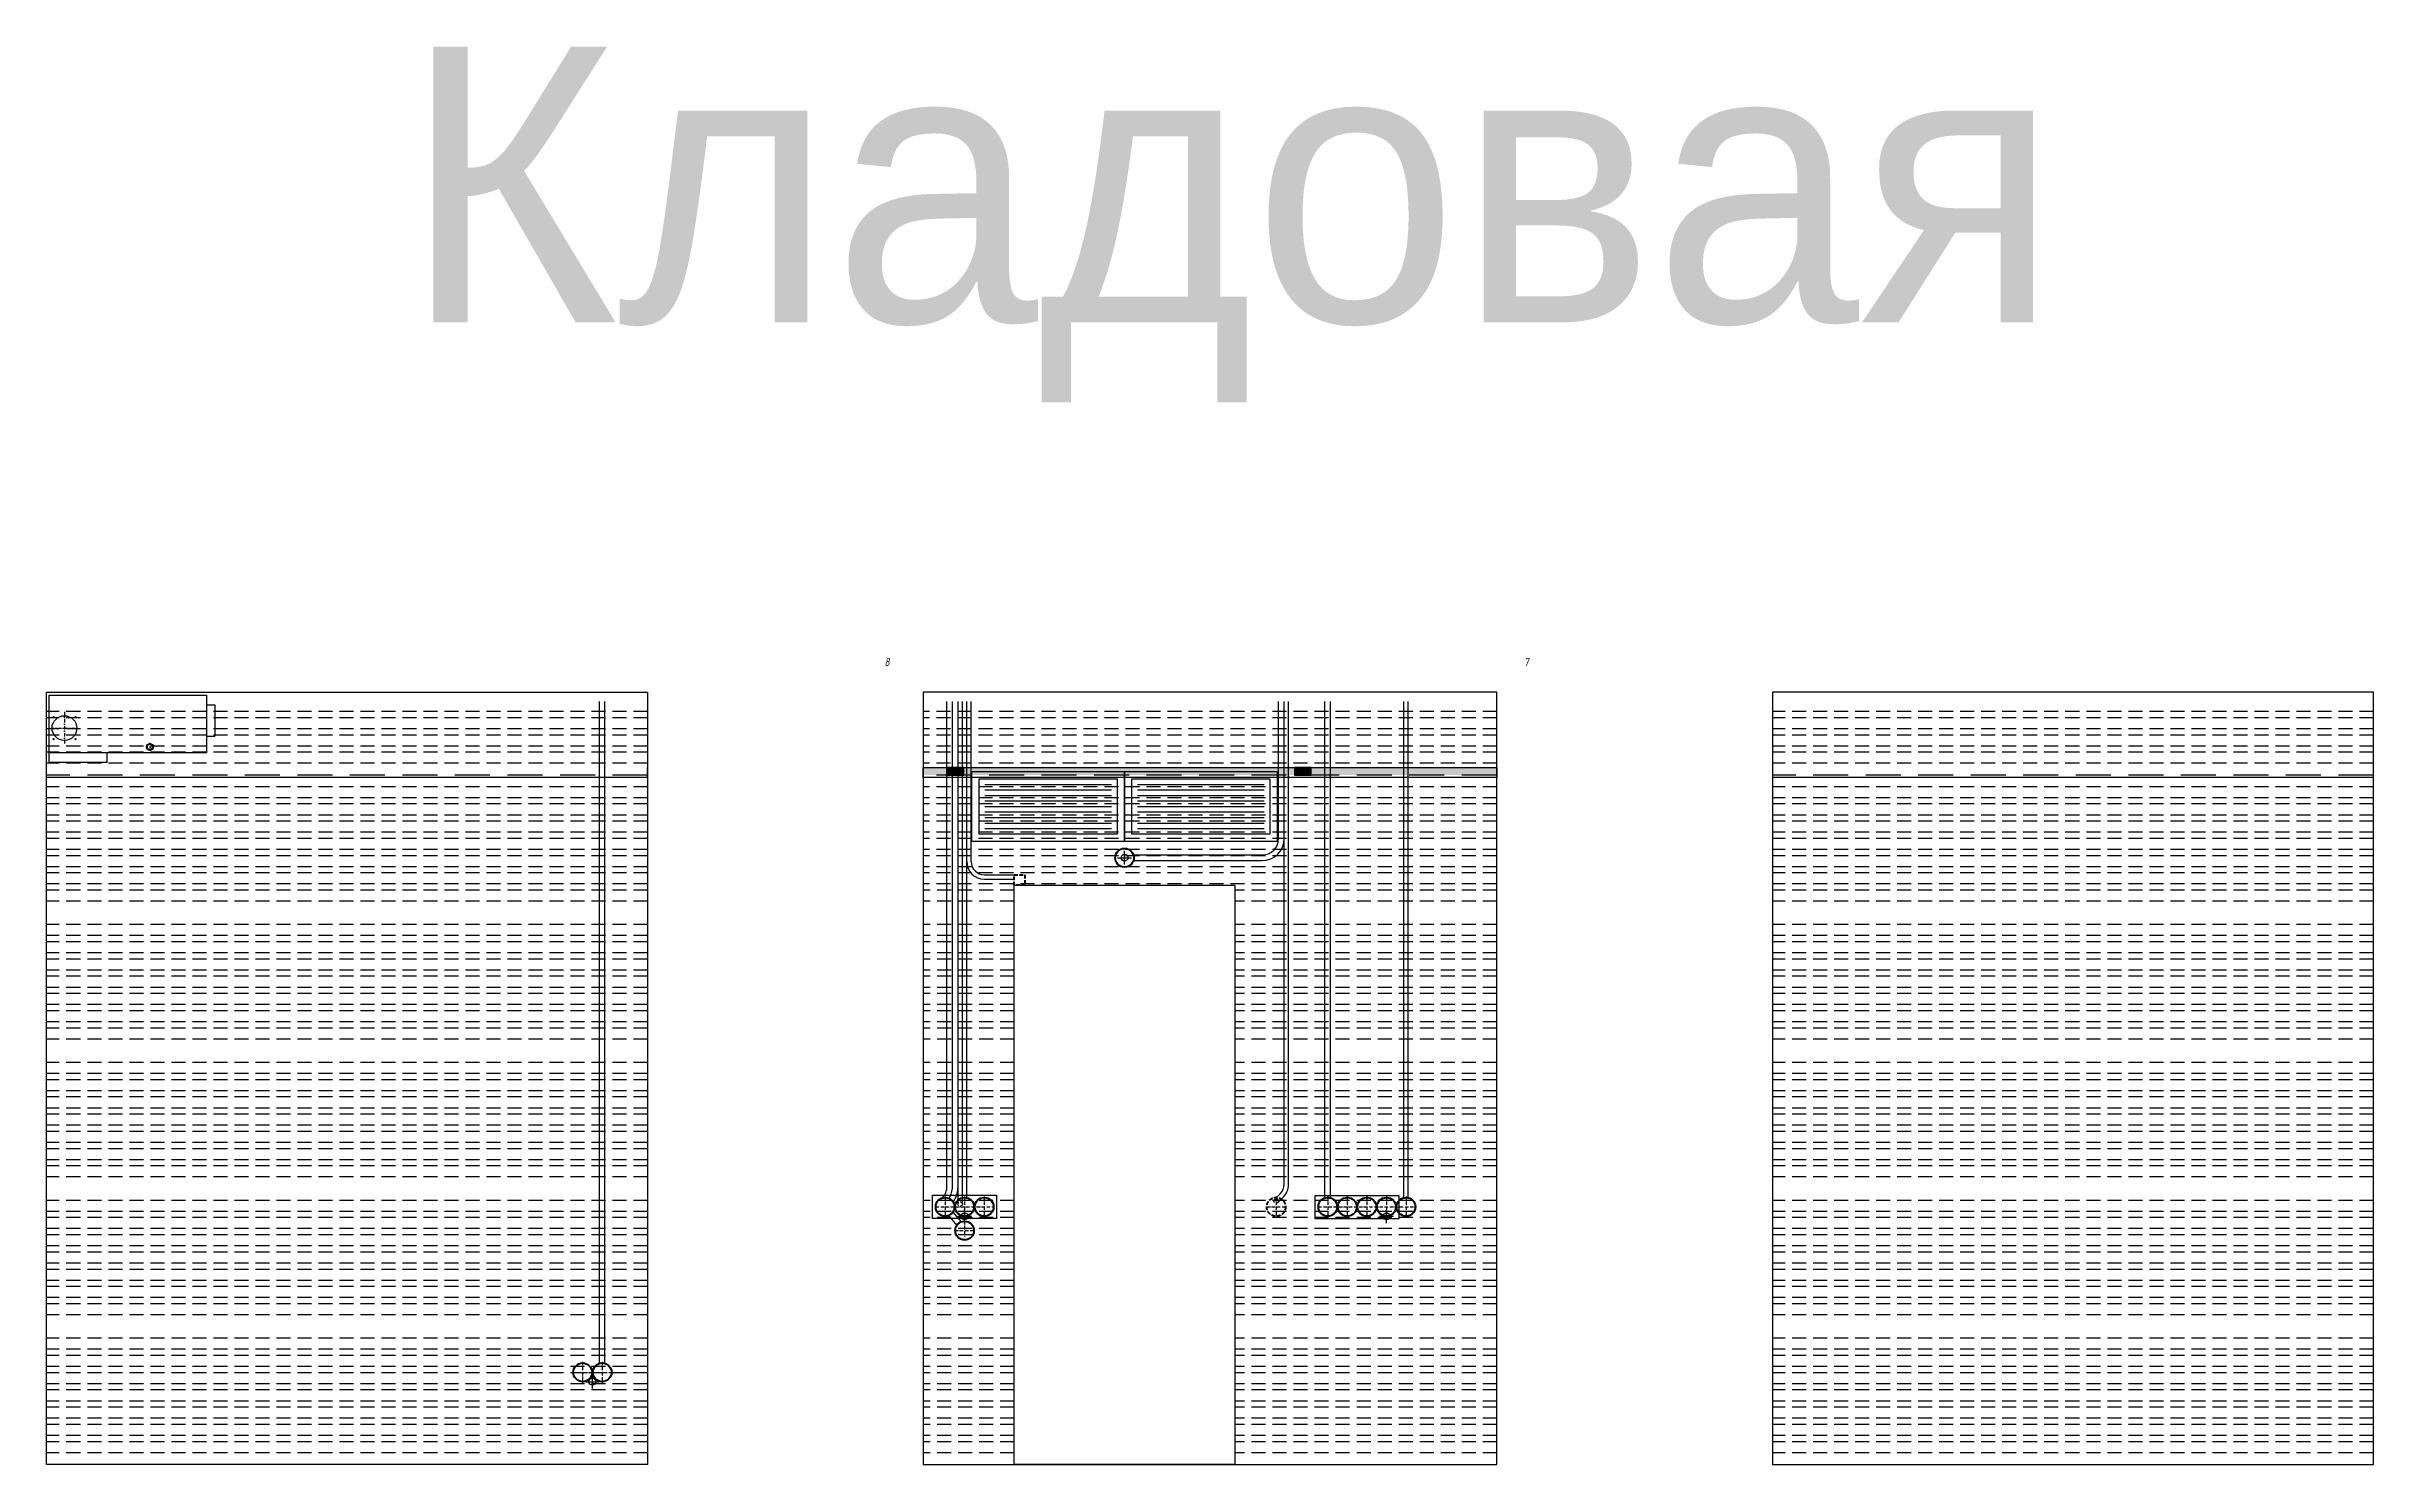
# Model space of a CAD drawing. Header units: millimetres. Extents: x -36531 to 56557, y -58468 to 154.
# Drawn here: x -29279 to -20839, y -57291 to -52149 of the extents above; entities that cross this region are included whole.
import ezdxf
from ezdxf.enums import TextEntityAlignment as Align

# ---------------------------------------------------------------- set-up
doc = ezdxf.new("R2010")
doc.units = ezdxf.units.MM
doc.header["$PDMODE"] = 34
doc.header["$PDSIZE"] = 25
for name, pattern in [('ACAD_ISO10W100', [18.5, 12, -3, 0.5, -3]), ('DASHDOT', [25.4, 12.7, -6.35, 0, -6.35]), ('DASHED', [19.05, 12.7, -6.35])]:
    doc.linetypes.add(name, pattern=pattern)
for name, color, linetype in [('01 Черновое', 7, 'Continuous'), ('02 ОВиК', 7, 'Continuous'), ('02 ЭОМ и СС', 7, 'Continuous'), ('03 Потолок', 7, 'Continuous'), ('11 Привязка размеры', 7, 'Continuous')]:
    doc.layers.add(name, color=color, linetype=linetype)
doc.layers.add('100 noprint', color=1, linetype='Continuous', plot=False)
doc.styles.get("Standard").update_dxf_attribs({"font": 'Ubuntu-R.ttf'})
doc.styles.add('ГОСТ-ISOCPEUR', font='isocpeui.ttf', dxfattribs={"width": 0.8})

msp = doc.modelspace()

# ---------------------------------------------------------------- texts
at = {"layer": '100 noprint', "style": 'ГОСТ-ISOCPEUR', "width": 0.8}
for s, p in [('8', (-26231.1, -54381.4)), ('7', (-23912.4, -54381.4))]:
    msp.add_text(s, height=30, dxfattribs=at).set_placement(p, align=Align.MIDDLE)
at = {"layer": '100 noprint', "insert": (-27986.6, -52149.4), "char_height": 1000, "width": 2318.604, "attachment_point": 1}
msp.add_mtext('{Кладовая}', dxfattribs=at)

# ---------------------------------------------------------------- blocks, each defined once
blk = doc.blocks.new('АП 500х200')
at = {"color": 0, "lineweight": -2}
for p, q in [((-507, 207), (-47, 207)), ((-507, 187), (-47, 187)), ((-507, 167), (-47, 167)), ((-507, 147), (-47, 147)), ((-507, 127), (-47, 127)), ((-507, 107), (-47, 107)), ((-507, 87), (-47, 87)), ((-507, 67), (-47, 67)), ((-507, 47), (-47, 47))]:
    blk.add_line(p, q, dxfattribs=at)
for points in [[(-554, 0), (-554, 254), (0, 254), (0, 0)], [(-527, 27), (-527, 227), (-27, 227), (-27, 27)]]:
    blk.add_lwpolyline(points, close=True, dxfattribs=at)

# ---------------------------------------------------------------- hatches: boundary and pattern name
at = {"layer": '03 Потолок', "lineweight": -2}
h = msp.add_hatch(color=9, dxfattribs=at)
h.paths.add_polyline_path([(-26012.5, -54790.9), (-26012.5, -54763.9), (-26099.5, -54763.9), (-26099.5, -54790.9)])
h.paths.add_polyline_path([(-24752.5, -54790.9), (-24752.5, -54763.9), (-25952.5, -54763.9), (-25952.5, -54790.9)])
h.paths.add_polyline_path([(-24019.5, -54790.9), (-24019.5, -54763.9), (-24692.5, -54763.9), (-24692.5, -54790.9)])
for points in [[(-25952.5, -54790.9), (-25952.5, -54763.9), (-26012.5, -54763.9), (-26012.5, -54790.9)], [(-24692.5, -54790.9), (-24692.5, -54763.9), (-24752.5, -54763.9), (-24752.5, -54790.9)]]:
    msp.add_hatch(color=252, dxfattribs=at).paths.add_polyline_path(points)

# ---------------------------------------------------------------- linework, layer by layer
at = {"layer": '01 Черновое'}
for points in [[(-29279.5, -57290.9), (-29279.5, -54490.9), (-27099.5, -54490.9), (-27099.5, -57290.9)], [(-24019.5, -57290.9), (-24019.5, -54490.9), (-26099.5, -54490.9), (-26099.5, -57290.9)], [(-20839.5, -57290.9), (-20839.5, -54490.9), (-23019.5, -54490.9), (-23019.5, -57290.9)], [(-24969.5, -55190.9), (-24969.5, -57290.9), (-25769.5, -57290.9), (-25769.5, -55190.9)]]:
    msp.add_lwpolyline(points, close=True, dxfattribs=at)
at = {"layer": '02 ОВиК', "color": 5, "lineweight": -2}
for p, q in [((-29269.5, -54745.9), (-29269.5, -54500.9)), ((-29269.5, -54500.9), (-28699.5, -54500.9)), ((-28699.5, -54500.9), (-28699.5, -54710.9)), ((-28699.5, -54535.9), (-28669.5, -54535.9)), ((-28669.5, -54535.9), (-28669.5, -54649.9)), ((-28699.5, -54649.9), (-28669.5, -54649.9)), ((-28699.5, -54710.9), (-29269.5, -54710.9)), ((-29059.5, -54745.9), (-29269.5, -54745.9)), ((-29059.5, -54745.9), (-29059.5, -54710.9))]:
    msp.add_line(p, q, dxfattribs=at)
at = {"layer": '02 ОВиК', "color": 5, "linetype": 'DASHDOT', "lineweight": -2}
for p, q in [((-29214.5, -54562.2), (-29214.5, -54679.6)), ((-29263.8, -54620.9), (-29165.2, -54620.9))]:
    msp.add_line(p, q, dxfattribs=at)
at = {"layer": '02 ОВиК', "color": 5, "linetype": 'DASHDOT', "lineweight": -2, "ltscale": 0.5}
for p, q in [((-28918.9, -54688.9), (-28890, -54688.9)), ((-28904.5, -54674.2), (-28904.5, -54703.6))]:
    msp.add_line(p, q, dxfattribs=at)
at = {"layer": '02 ОВиК', "color": 5, "lineweight": -2}
for centre, radius in [((-29214.5, -54620.9), 45), ((-29254.5, -54580.9), 2), ((-29174.5, -54580.9), 2), ((-29254.5, -54660.9), 2), ((-29174.5, -54660.9), 2), ((-28904.5, -54688.9), 12.5), ((-28904.5, -54688.9), 10)]:
    msp.add_circle(centre, radius, dxfattribs=at)
at = {"layer": '02 ЭОМ и СС', "color": 1}
for p, q in [((-27274, -56924.4), (-27274, -54523.9)), ((-27254, -56924.4), (-27254, -54523.9)), ((-24642.5, -56324.4), (-24642.5, -54523.9)), ((-24622.5, -56324.4), (-24622.5, -54523.9))]:
    msp.add_line(p, q, dxfattribs=at)
at = {"layer": '02 ЭОМ и СС'}
for p, q in [((-26013.5, -56283.3), (-26013.5, -54523.9)), ((-25993.5, -56283.3), (-25993.5, -54523.9)), ((-25973.5, -56283.3), (-25973.5, -54523.9)), ((-25941.5, -55104.9), (-25941.5, -54523.9)), ((-25925.5, -55104.9), (-25925.5, -54523.9)), ((-25877.5, -55152.9), (-25769.5, -55152.9)), ((-25877.5, -55168.9), (-25769.5, -55168.9)), ((-25992.1, -56375.6), (-25962.5, -56411.5)), ((-26007.5, -56388.3), (-25977.9, -56424.2))]:
    msp.add_line(p, q, dxfattribs=at)
at = {"layer": '02 ЭОМ и СС', "color": 3}
for p, q in [((-25973.5, -56346.3), (-25973.5, -54523.9)), ((-25957.5, -56346.3), (-25957.5, -54523.9)), ((-25941.5, -56323.8), (-25941.5, -54523.9))]:
    msp.add_line(p, q, dxfattribs=at)
at = {"layer": '02 ЭОМ и СС', "color": 5}
for p, q in [((-24810.5, -55020.9), (-24810.5, -54523.9)), ((-24790.5, -55020.9), (-24790.5, -54523.9)), ((-25337, -55080.9), (-24870.5, -55080.9)), ((-25337, -55100.9), (-24870.5, -55100.9))]:
    msp.add_line(p, q, dxfattribs=at)
at = {"layer": '02 ЭОМ и СС', "color": 6}
for p, q in [((-24356.5, -56323.8), (-24356.5, -54523.8)), ((-24340.5, -56323.8), (-24340.5, -54523.8))]:
    msp.add_line(p, q, dxfattribs=at)
at = {"layer": '02 ЭОМ и СС', "color": 3, "flags": 128}
for points in [[(-24825.1, -56329.8), (-24804.5, -56309.2, 0.198912), (-24790.5, -56275.3), (-24790.5, -54523.9)], [(-24813.8, -56341.1), (-24796.5, -56323.6, 0.217184), (-24774.5, -56275.3), (-24774.5, -54523.9)]]:
    msp.add_lwpolyline(points, format="xyb", dxfattribs=at)
at = {"layer": '02 ЭОМ и СС', "linetype": 'DASHED', "lineweight": 40, "flags": 128}
msp.add_lwpolyline([(-25769.5, -55190.9), (-25769.5, -55152.9), (-25731.5, -55152.9), (-25731.5, -55190.9)], close=True, dxfattribs=at)
at = {"layer": '02 ЭОМ и СС', "color": 5, "lineweight": 40}
msp.add_circle((-25369.5, -55090.9), 34, dxfattribs=at)
at = {"layer": '02 ЭОМ и СС', "lineweight": 40}
for centre in [(-26020.5, -56356.9), (-25878.5, -56356.9), (-25949.5, -56442.9)]:
    msp.add_circle(centre, 34, dxfattribs=at)
at = {"layer": '02 ЭОМ и СС', "color": 3, "lineweight": 40}
msp.add_circle((-25949.5, -56356.9), 34, dxfattribs=at)
at = {"layer": '02 ЭОМ и СС', "color": 3, "linetype": 'DASHED'}
for centre in [(-25965.5, -56346.3), (-24819.5, -56335.5)]:
    msp.add_circle(centre, 8, dxfattribs=at)
at = {"layer": '02 ЭОМ и СС', "color": 3, "linetype": 'DASHED', "lineweight": 40}
msp.add_circle((-24819.5, -56356.9), 34, dxfattribs=at)
at = {"layer": '02 ЭОМ и СС', "color": 1, "lineweight": 40}
for centre in [(-24632.5, -56356.9), (-24561.5, -56356.9), (-24490.5, -56356.9), (-24419.5, -56356.9), (-27335, -56956.9), (-27264, -56956.9)]:
    msp.add_circle(centre, 34, dxfattribs=at)
at = {"layer": '02 ЭОМ и СС', "color": 6, "lineweight": 40}
msp.add_circle((-24348.5, -56356.9), 34, dxfattribs=at)
at = {"layer": '02 ЭОМ и СС', "color": 5}
for radius in [60, 80]:
    msp.add_arc((-24870.5, -55020.9), radius, 270, 0, dxfattribs=at)
at = {"layer": '02 ЭОМ и СС'}
for centre, radius, start, end in [((-25877.5, -55104.9), 64, 180, 270), ((-25877.5, -55104.9), 48, 180, 270), ((-26073.5, -56283.3), 60, 317.23672, 0), ((-26073.5, -56283.3), 80, 327.63798, 0), ((-26073.5, -56283.3), 100, 325.54995, 0)]:
    msp.add_arc(centre, radius, start, end, dxfattribs=at)
at = {"layer": '03 Потолок', "color": 1, "lineweight": -2}
for p, q in [((-29279.5, -54800.4), (-29279.5, -54763.9)), ((-27099.5, -54800.4), (-27099.5, -54763.9)), ((-26099.5, -54800.4), (-26099.5, -54763.9)), ((-26099.5, -54763.9), (-24019.5, -54763.9)), ((-24019.5, -54763.9), (-24019.5, -54800.4)), ((-27099.5, -54800.4), (-29279.5, -54800.4)), ((-24019.5, -54800.4), (-26099.5, -54800.4)), ((-20839.5, -54800.4), (-23019.5, -54800.4))]:
    msp.add_line(p, q, dxfattribs=at)
at = {"layer": '03 Потолок', "color": 1, "linetype": 'DASHED', "ltscale": 10}
for p, q in [((-27099.5, -54790.9), (-29279.5, -54790.9)), ((-24019.5, -54790.9), (-26099.5, -54790.9)), ((-20839.5, -54790.9), (-23019.5, -54790.9))]:
    msp.add_line(p, q, dxfattribs=at)
at = {"layer": '03 Потолок', "color": 1, "lineweight": -2}
for points in [[(-25952.5, -54790.9), (-25952.5, -54763.9), (-26012.5, -54763.9), (-26012.5, -54790.9)], [(-24692.5, -54790.9), (-24692.5, -54763.9), (-24752.5, -54763.9), (-24752.5, -54790.9)]]:
    msp.add_lwpolyline(points, close=True, dxfattribs=at)
at = {"layer": '100 noprint', "linetype": 'DASHED', "ltscale": 4}
for p, q in [((-27099.5, -54560.9), (-29279.5, -54560.9)), ((-27099.5, -54583.4), (-29279.5, -54583.4)), ((-24019.5, -54560.9), (-26099.5, -54560.9)), ((-24019.5, -54583.4), (-26099.5, -54583.4)), ((-20839.5, -54560.9), (-23019.5, -54560.9)), ((-20839.5, -54583.4), (-23019.5, -54583.4)), ((-27099.5, -54623.4), (-29279.5, -54623.4)), ((-27099.5, -54645.9), (-29279.5, -54645.9)), ((-27099.5, -54685.9), (-29279.5, -54685.9)), ((-24019.5, -54623.4), (-26099.5, -54623.4)), ((-24019.5, -54645.9), (-26099.5, -54645.9)), ((-24019.5, -54685.9), (-26099.5, -54685.9)), ((-20839.5, -54623.4), (-23019.5, -54623.4)), ((-20839.5, -54645.9), (-23019.5, -54645.9)), ((-20839.5, -54685.9), (-23019.5, -54685.9)), ((-27099.5, -54708.4), (-29279.5, -54708.4)), ((-27099.5, -54748.4), (-29279.5, -54748.4)), ((-24019.5, -54708.4), (-26099.5, -54708.4)), ((-24019.5, -54748.4), (-26099.5, -54748.4)), ((-20839.5, -54708.4), (-23019.5, -54708.4)), ((-20839.5, -54748.4), (-23019.5, -54748.4)), ((-27099.5, -54833.4), (-29279.5, -54833.4)), ((-24019.5, -54833.4), (-26099.5, -54833.4)), ((-20839.5, -54833.4), (-23019.5, -54833.4)), ((-27099.5, -54873.4), (-29279.5, -54873.4)), ((-27099.5, -54895.9), (-29279.5, -54895.9)), ((-27099.5, -54935.9), (-29279.5, -54935.9)), ((-24019.5, -54873.4), (-26099.5, -54873.4)), ((-24019.5, -54895.9), (-26099.5, -54895.9)), ((-24019.5, -54935.9), (-26099.5, -54935.9)), ((-20839.5, -54873.4), (-23019.5, -54873.4)), ((-20839.5, -54895.9), (-23019.5, -54895.9)), ((-20839.5, -54935.9), (-23019.5, -54935.9)), ((-27099.5, -54958.4), (-29279.5, -54958.4)), ((-27099.5, -54998.4), (-29279.5, -54998.4)), ((-27099.5, -55020.9), (-29279.5, -55020.9)), ((-24019.5, -54958.4), (-26099.5, -54958.4)), ((-24019.5, -54998.4), (-26099.5, -54998.4)), ((-24019.5, -55020.9), (-26099.5, -55020.9)), ((-20839.5, -54958.4), (-23019.5, -54958.4)), ((-20839.5, -54998.4), (-23019.5, -54998.4)), ((-20839.5, -55020.9), (-23019.5, -55020.9)), ((-27099.5, -55060.9), (-29279.5, -55060.9)), ((-27099.5, -55083.4), (-29279.5, -55083.4)), ((-24019.5, -55060.9), (-26099.5, -55060.9)), ((-24019.5, -55083.4), (-26099.5, -55083.4)), ((-20839.5, -55060.9), (-23019.5, -55060.9)), ((-20839.5, -55083.4), (-23019.5, -55083.4)), ((-27099.5, -55123.4), (-29279.5, -55123.4)), ((-27099.5, -55145.9), (-29279.5, -55145.9)), ((-27099.5, -55185.9), (-29279.5, -55185.9)), ((-24019.5, -55123.4), (-26099.5, -55123.4)), ((-24019.5, -55145.9), (-26099.5, -55145.9)), ((-24019.5, -55185.9), (-26099.5, -55185.9)), ((-20839.5, -55123.4), (-23019.5, -55123.4)), ((-20839.5, -55145.9), (-23019.5, -55145.9)), ((-20839.5, -55185.9), (-23019.5, -55185.9)), ((-27099.5, -55208.4), (-29279.5, -55208.4)), ((-27099.5, -55248.4), (-29279.5, -55248.4)), ((-25769.5, -55208.4), (-26099.5, -55208.4)), ((-25769.5, -55248.4), (-26099.5, -55248.4)), ((-24019.5, -55208.4), (-24969.5, -55208.4)), ((-24019.5, -55248.4), (-24969.5, -55248.4)), ((-20839.5, -55208.4), (-23019.5, -55208.4)), ((-20839.5, -55248.4), (-23019.5, -55248.4)), ((-27099.5, -55333.4), (-29279.5, -55333.4)), ((-25769.5, -55333.4), (-26099.5, -55333.4)), ((-24019.5, -55333.4), (-24969.5, -55333.4)), ((-20839.5, -55333.4), (-23019.5, -55333.4)), ((-27099.5, -55373.4), (-29279.5, -55373.4)), ((-27099.5, -55395.9), (-29279.5, -55395.9)), ((-27099.5, -55435.9), (-29279.5, -55435.9)), ((-25769.5, -55373.4), (-26099.5, -55373.4)), ((-25769.5, -55395.9), (-26099.5, -55395.9)), ((-25769.5, -55435.9), (-26099.5, -55435.9)), ((-24019.5, -55373.4), (-24969.5, -55373.4)), ((-24019.5, -55395.9), (-24969.5, -55395.9)), ((-24019.5, -55435.9), (-24969.5, -55435.9)), ((-20839.5, -55373.4), (-23019.5, -55373.4)), ((-20839.5, -55395.9), (-23019.5, -55395.9)), ((-20839.5, -55435.9), (-23019.5, -55435.9)), ((-27099.5, -55458.4), (-29279.5, -55458.4)), ((-27099.5, -55498.4), (-29279.5, -55498.4)), ((-27099.5, -55520.9), (-29279.5, -55520.9)), ((-25769.5, -55458.4), (-26099.5, -55458.4)), ((-25769.5, -55498.4), (-26099.5, -55498.4)), ((-25769.5, -55520.9), (-26099.5, -55520.9)), ((-24019.5, -55458.4), (-24969.5, -55458.4)), ((-24019.5, -55498.4), (-24969.5, -55498.4)), ((-24019.5, -55520.9), (-24969.5, -55520.9)), ((-20839.5, -55458.4), (-23019.5, -55458.4)), ((-20839.5, -55498.4), (-23019.5, -55498.4)), ((-20839.5, -55520.9), (-23019.5, -55520.9)), ((-27099.5, -55560.9), (-29279.5, -55560.9)), ((-27099.5, -55583.4), (-29279.5, -55583.4)), ((-25769.5, -55560.9), (-26099.5, -55560.9)), ((-25769.5, -55583.4), (-26099.5, -55583.4)), ((-24019.5, -55560.9), (-24969.5, -55560.9)), ((-24019.5, -55583.4), (-24969.5, -55583.4)), ((-20839.5, -55560.9), (-23019.5, -55560.9)), ((-20839.5, -55583.4), (-23019.5, -55583.4)), ((-27099.5, -55623.4), (-29279.5, -55623.4)), ((-27099.5, -55645.9), (-29279.5, -55645.9)), ((-27099.5, -55685.9), (-29279.5, -55685.9)), ((-25769.5, -55623.4), (-26099.5, -55623.4)), ((-25769.5, -55645.9), (-26099.5, -55645.9)), ((-25769.5, -55685.9), (-26099.5, -55685.9)), ((-24019.5, -55623.4), (-24969.5, -55623.4)), ((-24019.5, -55645.9), (-24969.5, -55645.9)), ((-24019.5, -55685.9), (-24969.5, -55685.9)), ((-20839.5, -55623.4), (-23019.5, -55623.4)), ((-20839.5, -55645.9), (-23019.5, -55645.9)), ((-20839.5, -55685.9), (-23019.5, -55685.9)), ((-27099.5, -55708.4), (-29279.5, -55708.4)), ((-27099.5, -55748.4), (-29279.5, -55748.4)), ((-25769.5, -55708.4), (-26099.5, -55708.4)), ((-25769.5, -55748.4), (-26099.5, -55748.4)), ((-24019.5, -55708.4), (-24969.5, -55708.4)), ((-24019.5, -55748.4), (-24969.5, -55748.4)), ((-20839.5, -55708.4), (-23019.5, -55708.4)), ((-20839.5, -55748.4), (-23019.5, -55748.4)), ((-27099.5, -55833.4), (-29279.5, -55833.4)), ((-25769.5, -55833.4), (-26099.5, -55833.4)), ((-24019.5, -55833.4), (-24969.5, -55833.4)), ((-20839.5, -55833.4), (-23019.5, -55833.4)), ((-27099.5, -55873.4), (-29279.5, -55873.4)), ((-27099.5, -55895.9), (-29279.5, -55895.9)), ((-27099.5, -55935.9), (-29279.5, -55935.9)), ((-25769.5, -55873.4), (-26099.5, -55873.4)), ((-25769.5, -55895.9), (-26099.5, -55895.9)), ((-25769.5, -55935.9), (-26099.5, -55935.9)), ((-24019.5, -55873.4), (-24969.5, -55873.4)), ((-24019.5, -55895.9), (-24969.5, -55895.9)), ((-24019.5, -55935.9), (-24969.5, -55935.9)), ((-20839.5, -55873.4), (-23019.5, -55873.4)), ((-20839.5, -55895.9), (-23019.5, -55895.9)), ((-20839.5, -55935.9), (-23019.5, -55935.9)), ((-27099.5, -55958.4), (-29279.5, -55958.4)), ((-27099.5, -55998.4), (-29279.5, -55998.4)), ((-27099.5, -56020.9), (-29279.5, -56020.9)), ((-25769.5, -55958.4), (-26099.5, -55958.4)), ((-25769.5, -55998.4), (-26099.5, -55998.4)), ((-25769.5, -56020.9), (-26099.5, -56020.9)), ((-24019.5, -55958.4), (-24969.5, -55958.4)), ((-24019.5, -55998.4), (-24969.5, -55998.4)), ((-24019.5, -56020.9), (-24969.5, -56020.9)), ((-20839.5, -55958.4), (-23019.5, -55958.4)), ((-20839.5, -55998.4), (-23019.5, -55998.4)), ((-20839.5, -56020.9), (-23019.5, -56020.9)), ((-27099.5, -56060.9), (-29279.5, -56060.9)), ((-27099.5, -56083.4), (-29279.5, -56083.4)), ((-27099.5, -56123.4), (-29279.5, -56123.4)), ((-25769.5, -56060.9), (-26099.5, -56060.9)), ((-25769.5, -56083.4), (-26099.5, -56083.4)), ((-25769.5, -56123.4), (-26099.5, -56123.4)), ((-24019.5, -56060.9), (-24969.5, -56060.9)), ((-24019.5, -56083.4), (-24969.5, -56083.4)), ((-24019.5, -56123.4), (-24969.5, -56123.4)), ((-20839.5, -56060.9), (-23019.5, -56060.9)), ((-20839.5, -56083.4), (-23019.5, -56083.4)), ((-20839.5, -56123.4), (-23019.5, -56123.4)), ((-27099.5, -56145.9), (-29279.5, -56145.9)), ((-27099.5, -56185.9), (-29279.5, -56185.9)), ((-27099.5, -56208.4), (-29279.5, -56208.4)), ((-25769.5, -56145.9), (-26099.5, -56145.9)), ((-25769.5, -56185.9), (-26099.5, -56185.9)), ((-25769.5, -56208.4), (-26099.5, -56208.4)), ((-24019.5, -56145.9), (-24969.5, -56145.9)), ((-24019.5, -56185.9), (-24969.5, -56185.9)), ((-24019.5, -56208.4), (-24969.5, -56208.4)), ((-20839.5, -56145.9), (-23019.5, -56145.9)), ((-20839.5, -56185.9), (-23019.5, -56185.9)), ((-20839.5, -56208.4), (-23019.5, -56208.4)), ((-27099.5, -56248.4), (-29279.5, -56248.4)), ((-25769.5, -56248.4), (-26099.5, -56248.4)), ((-24019.5, -56248.4), (-24969.5, -56248.4)), ((-20839.5, -56248.4), (-23019.5, -56248.4)), ((-27099.5, -56333.4), (-29279.5, -56333.4)), ((-27099.5, -56373.4), (-29279.5, -56373.4)), ((-25769.5, -56333.4), (-26099.5, -56333.4)), ((-25769.5, -56373.4), (-26099.5, -56373.4)), ((-24019.5, -56333.4), (-24969.5, -56333.4)), ((-24019.5, -56373.4), (-24969.5, -56373.4)), ((-20839.5, -56333.4), (-23019.5, -56333.4)), ((-20839.5, -56373.4), (-23019.5, -56373.4)), ((-27099.5, -56395.9), (-29279.5, -56395.9)), ((-27099.5, -56435.9), (-29279.5, -56435.9)), ((-27099.5, -56458.4), (-29279.5, -56458.4)), ((-25769.5, -56395.9), (-26099.5, -56395.9)), ((-25769.5, -56435.9), (-26099.5, -56435.9)), ((-25769.5, -56458.4), (-26099.5, -56458.4)), ((-24019.5, -56395.9), (-24969.5, -56395.9)), ((-24019.5, -56435.9), (-24969.5, -56435.9)), ((-24019.5, -56458.4), (-24969.5, -56458.4)), ((-20839.5, -56395.9), (-23019.5, -56395.9)), ((-20839.5, -56435.9), (-23019.5, -56435.9)), ((-20839.5, -56458.4), (-23019.5, -56458.4)), ((-27099.5, -56498.4), (-29279.5, -56498.4)), ((-27099.5, -56520.9), (-29279.5, -56520.9)), ((-25769.5, -56498.4), (-26099.5, -56498.4)), ((-25769.5, -56520.9), (-26099.5, -56520.9)), ((-24019.5, -56498.4), (-24969.5, -56498.4)), ((-24019.5, -56520.9), (-24969.5, -56520.9)), ((-20839.5, -56498.4), (-23019.5, -56498.4)), ((-20839.5, -56520.9), (-23019.5, -56520.9)), ((-27099.5, -56560.9), (-29279.5, -56560.9)), ((-27099.5, -56583.4), (-29279.5, -56583.4)), ((-27099.5, -56623.4), (-29279.5, -56623.4)), ((-25769.5, -56560.9), (-26099.5, -56560.9)), ((-25769.5, -56583.4), (-26099.5, -56583.4)), ((-25769.5, -56623.4), (-26099.5, -56623.4)), ((-24019.5, -56560.9), (-24969.5, -56560.9)), ((-24019.5, -56583.4), (-24969.5, -56583.4)), ((-24019.5, -56623.4), (-24969.5, -56623.4)), ((-20839.5, -56560.9), (-23019.5, -56560.9)), ((-20839.5, -56583.4), (-23019.5, -56583.4)), ((-20839.5, -56623.4), (-23019.5, -56623.4)), ((-27099.5, -56645.9), (-29279.5, -56645.9)), ((-27099.5, -56685.9), (-29279.5, -56685.9)), ((-27099.5, -56708.4), (-29279.5, -56708.4)), ((-25769.5, -56645.9), (-26099.5, -56645.9)), ((-25769.5, -56685.9), (-26099.5, -56685.9)), ((-25769.5, -56708.4), (-26099.5, -56708.4)), ((-24019.5, -56645.9), (-24969.5, -56645.9)), ((-24019.5, -56685.9), (-24969.5, -56685.9)), ((-24019.5, -56708.4), (-24969.5, -56708.4)), ((-20839.5, -56645.9), (-23019.5, -56645.9)), ((-20839.5, -56685.9), (-23019.5, -56685.9)), ((-20839.5, -56708.4), (-23019.5, -56708.4)), ((-27099.5, -56748.4), (-29279.5, -56748.4)), ((-25769.5, -56748.4), (-26099.5, -56748.4)), ((-24019.5, -56748.4), (-24969.5, -56748.4)), ((-20839.5, -56748.4), (-23019.5, -56748.4)), ((-27099.5, -56833.4), (-29279.5, -56833.4)), ((-27099.5, -56873.4), (-29279.5, -56873.4)), ((-25769.5, -56833.4), (-26099.5, -56833.4)), ((-25769.5, -56873.4), (-26099.5, -56873.4)), ((-24019.5, -56833.4), (-24969.5, -56833.4)), ((-24019.5, -56873.4), (-24969.5, -56873.4)), ((-20839.5, -56833.4), (-23019.5, -56833.4)), ((-20839.5, -56873.4), (-23019.5, -56873.4)), ((-27099.5, -56895.9), (-29279.5, -56895.9)), ((-27099.5, -56935.9), (-29279.5, -56935.9)), ((-27099.5, -56958.4), (-29279.5, -56958.4)), ((-25769.5, -56895.9), (-26099.5, -56895.9)), ((-25769.5, -56935.9), (-26099.5, -56935.9)), ((-25769.5, -56958.4), (-26099.5, -56958.4)), ((-24019.5, -56895.9), (-24969.5, -56895.9)), ((-24019.5, -56935.9), (-24969.5, -56935.9)), ((-24019.5, -56958.4), (-24969.5, -56958.4)), ((-20839.5, -56895.9), (-23019.5, -56895.9)), ((-20839.5, -56935.9), (-23019.5, -56935.9)), ((-20839.5, -56958.4), (-23019.5, -56958.4)), ((-27099.5, -56998.4), (-29279.5, -56998.4)), ((-27099.5, -57020.9), (-29279.5, -57020.9)), ((-25769.5, -56998.4), (-26099.5, -56998.4)), ((-25769.5, -57020.9), (-26099.5, -57020.9)), ((-24019.5, -56998.4), (-24969.5, -56998.4)), ((-24019.5, -57020.9), (-24969.5, -57020.9)), ((-20839.5, -56998.4), (-23019.5, -56998.4)), ((-20839.5, -57020.9), (-23019.5, -57020.9)), ((-27099.5, -57060.9), (-29279.5, -57060.9)), ((-27099.5, -57083.4), (-29279.5, -57083.4)), ((-27099.5, -57123.4), (-29279.5, -57123.4)), ((-25769.5, -57060.9), (-26099.5, -57060.9)), ((-25769.5, -57083.4), (-26099.5, -57083.4)), ((-25769.5, -57123.4), (-26099.5, -57123.4)), ((-24019.5, -57060.9), (-24969.5, -57060.9)), ((-24019.5, -57083.4), (-24969.5, -57083.4)), ((-24019.5, -57123.4), (-24969.5, -57123.4)), ((-20839.5, -57060.9), (-23019.5, -57060.9)), ((-20839.5, -57083.4), (-23019.5, -57083.4)), ((-20839.5, -57123.4), (-23019.5, -57123.4)), ((-27099.5, -57145.9), (-29279.5, -57145.9)), ((-27099.5, -57185.9), (-29279.5, -57185.9)), ((-27099.5, -57208.4), (-29279.5, -57208.4)), ((-25769.5, -57145.9), (-26099.5, -57145.9)), ((-25769.5, -57185.9), (-26099.5, -57185.9)), ((-25769.5, -57208.4), (-26099.5, -57208.4)), ((-24019.5, -57145.9), (-24969.5, -57145.9)), ((-24019.5, -57185.9), (-24969.5, -57185.9)), ((-24019.5, -57208.4), (-24969.5, -57208.4)), ((-20839.5, -57145.9), (-23019.5, -57145.9)), ((-20839.5, -57185.9), (-23019.5, -57185.9)), ((-20839.5, -57208.4), (-23019.5, -57208.4)), ((-27099.5, -57248.4), (-29279.5, -57248.4)), ((-25769.5, -57248.4), (-26099.5, -57248.4)), ((-24019.5, -57248.4), (-24969.5, -57248.4)), ((-20839.5, -57248.4), (-23019.5, -57248.4))]:
    msp.add_line(p, q, dxfattribs=at)
at = {"layer": '100 noprint'}
msp.add_lwpolyline([(-24969.5, -55190.9), (-24969.5, -57290.9), (-25769.5, -57290.9), (-25769.5, -55190.9)], close=True, dxfattribs=at)
at = {"layer": '100 noprint', "color": 2, "lineweight": -2}
for points in [[(-26065.5, -56399.6), (-26065.5, -56314.6), (-25833.5, -56314.6), (-25833.5, -56399.6)], [(-24677.5, -56400.3), (-24677.5, -56315.3), (-24374.5, -56315.3), (-24374.5, -56400.3)]]:
    msp.add_lwpolyline(points, close=True, dxfattribs=at)
at = {"layer": '11 Привязка размеры', "linetype": 'ACAD_ISO10W100'}
for p, q in [((-26054.5, -56356.9), (-25844.5, -56356.9)), ((-26020.5, -56319), (-26020.5, -56394.8)), ((-25949.5, -56319), (-25949.5, -56394.8)), ((-25878.5, -56319), (-25878.5, -56394.8)), ((-24853.5, -56356.9), (-24785.5, -56356.9)), ((-24819.5, -56319), (-24819.5, -56394.8)), ((-24666.5, -56356.9), (-24314.5, -56356.9)), ((-24632.5, -56319), (-24632.5, -56394.8)), ((-24561.5, -56319), (-24561.5, -56394.8)), ((-24490.5, -56319), (-24490.5, -56394.8)), ((-24419.5, -56319), (-24419.5, -56394.8)), ((-24348.5, -56319), (-24348.5, -56394.8)), ((-26020.5, -56390), (-26020.5, -56390)), ((-25985, -56442.9), (-25915.5, -56442.9)), ((-25949.5, -56390), (-25949.5, -56465.8)), ((-27369, -56956.9), (-27230, -56956.9)), ((-27335, -56919), (-27335, -56994.8)), ((-27264, -56918.8), (-27264, -56994.6))]:
    msp.add_line(p, q, dxfattribs=at)
at = {"layer": '11 Привязка размеры', "lineweight": -2}
for p in [(-25369.5, -55090.9), (-25949.5, -56390.9), (-24419.5, -56390.9), (-27299.5, -56990.9)]:
    msp.add_point(p, dxfattribs=at)

# ---------------------------------------------------------------- block references
at = {"layer": '02 ОВиК', "color": 6}
for p in [(-25369.5, -55031.9), (-24815.5, -55031.9)]:
    msp.add_blockref('АП 500х200', p, dxfattribs=at)

msp.set_redraw_order([(e.dxf.handle, doc.entitydb.next_handle()) for e in msp.query("TEXT MTEXT ATTDEF DIMENSION ARC_DIMENSION")])  # texts and dimensions are drawn at this point

doc.saveas('drawing.dxf')
